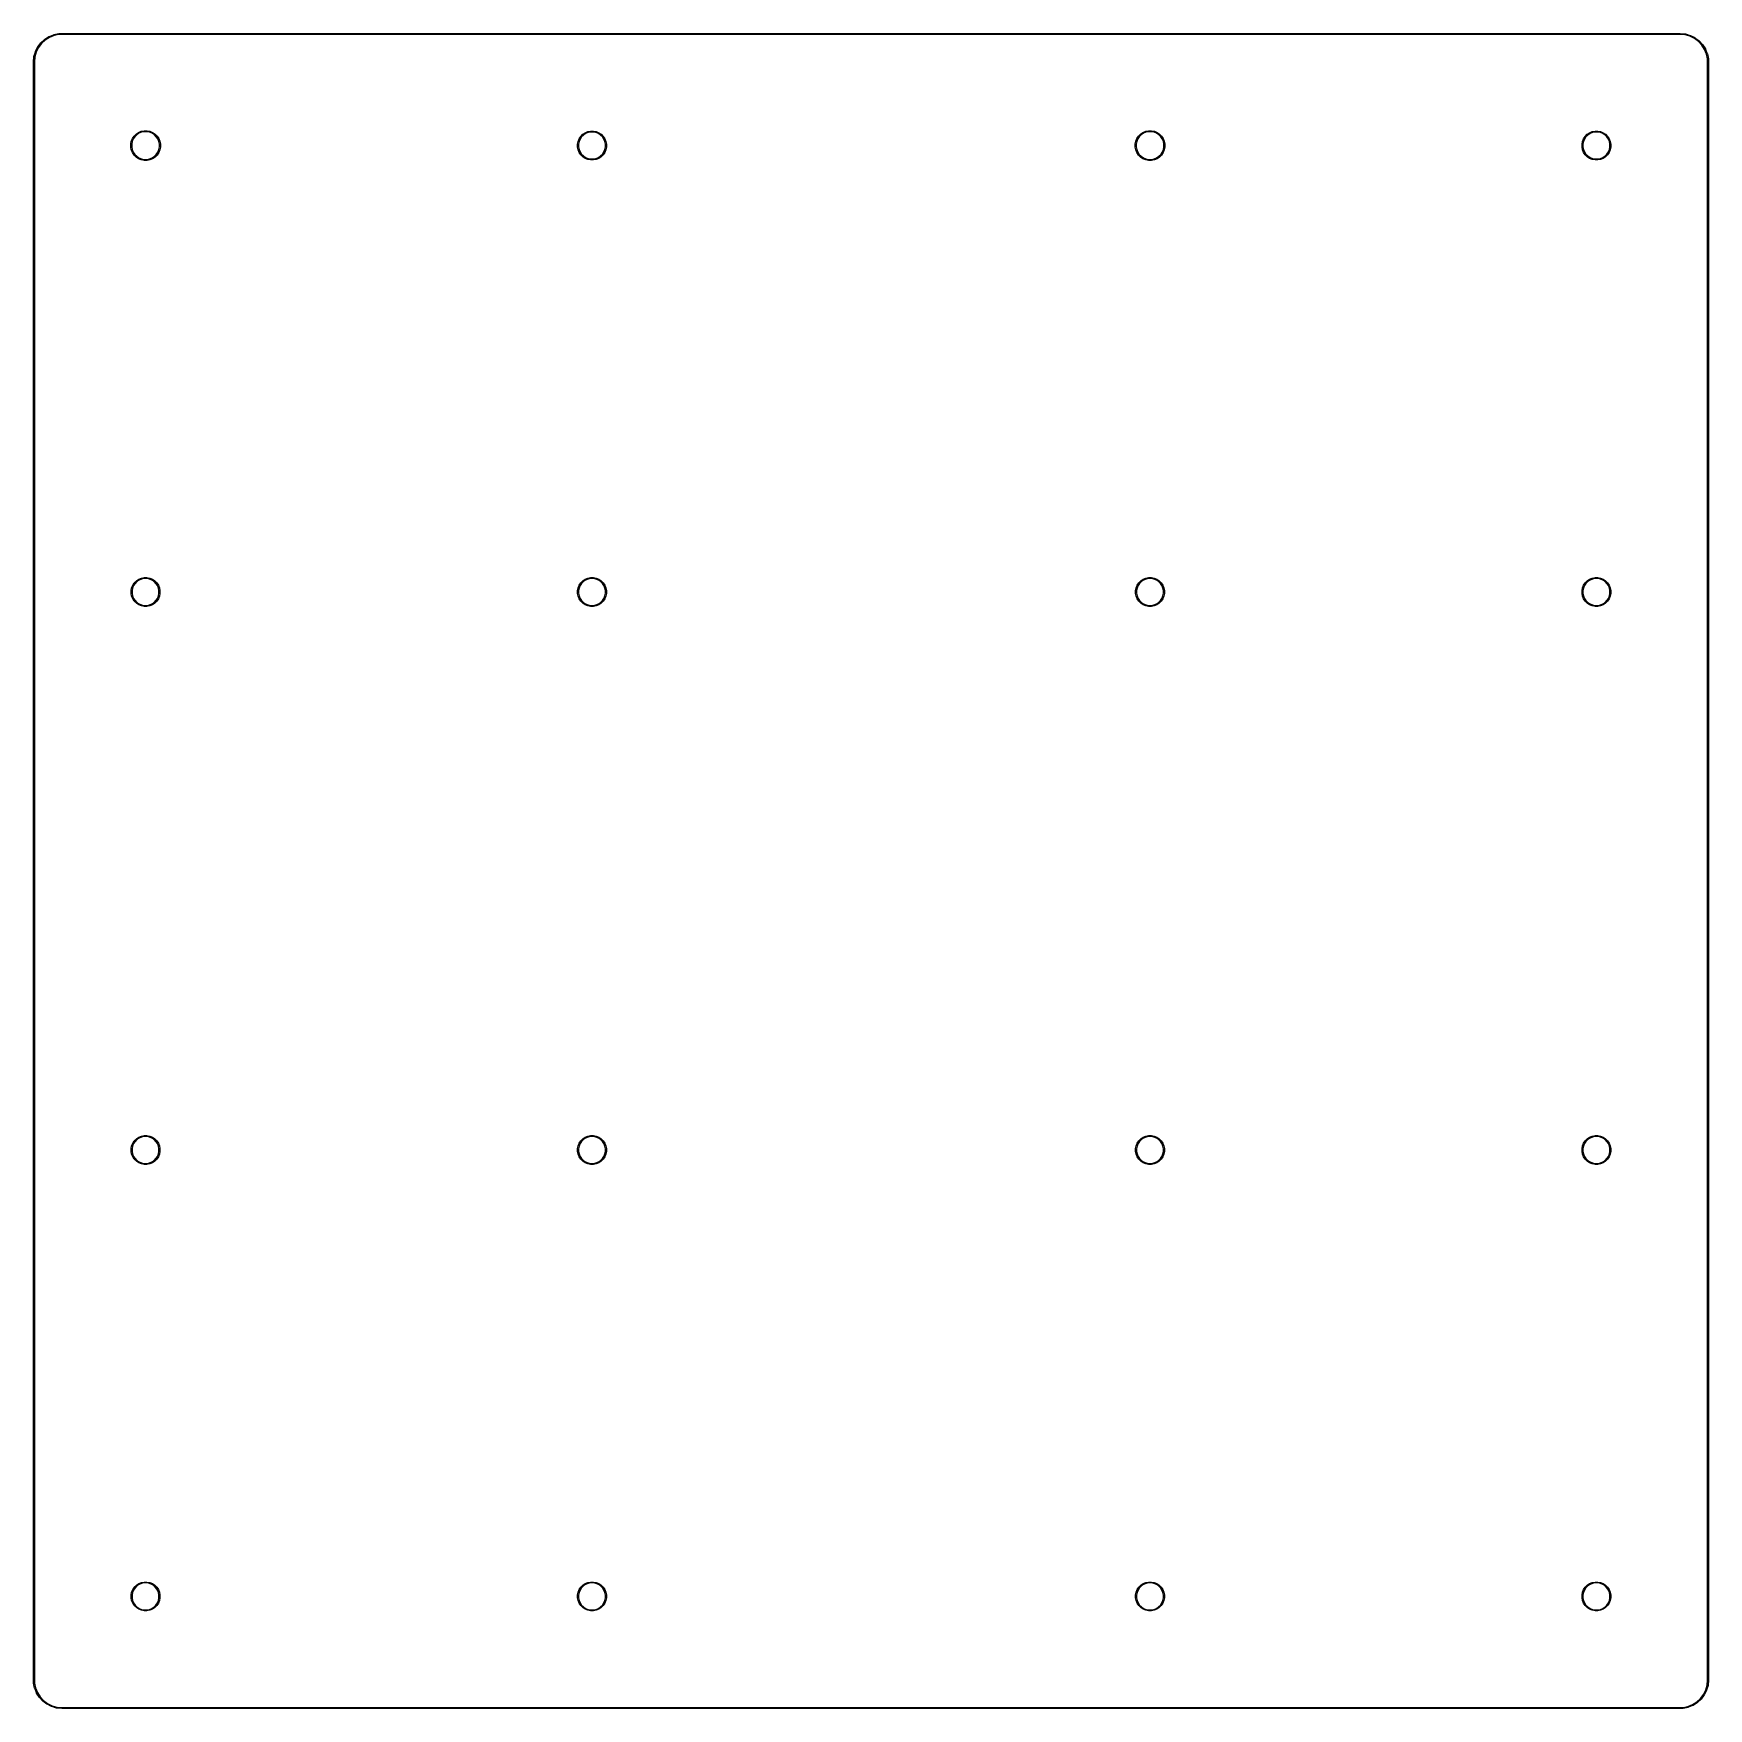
# Model space of a CAD drawing. Extents: x 1.1 to 12.4, y -12 to -0.7.
import ezdxf

# ---------------------------------------------------------------- set-up
doc = ezdxf.new("R2010")
doc.units = 0
doc.header["$MEASUREMENT"] = 0
doc.layers.add('BLACK', color=7, linetype='CONTINUOUS')

msp = doc.modelspace()

# ---------------------------------------------------------------- linework, layer by layer
at = {"layer": 'BLACK', "linetype": 'CONTINUOUS'}
for p, q in [((1.17116, -0.80987), (1.19635, -0.786578)), ((1.19635, -0.786578), (1.19641, -0.786526)), ((1.19641, -0.786526), (1.1966, -0.786391)), ((1.1966, -0.786391), (1.19678, -0.786249)), ((1.19678, -0.786249), (1.2258, -0.767939)), ((1.22872, -0.773078), (1.20016, -0.791099)), ((1.2258, -0.767939), (1.22587, -0.767899)), ((1.22587, -0.767899), (1.22608, -0.767799)), ((1.22608, -0.767799), (1.22628, -0.767694)), ((1.22628, -0.767694), (1.25815, -0.754979)), ((1.26009, -0.760564), (1.22872, -0.773078)), ((1.25815, -0.754979), (1.25823, -0.754951)), ((1.25823, -0.754951), (1.25845, -0.754891)), ((1.25845, -0.754891), (1.25867, -0.754825)), ((1.25867, -0.754825), (1.29232, -0.748131)), ((1.29327, -0.753965), (1.26009, -0.760564)), ((1.29232, -0.748131), (1.2924, -0.748117)), ((1.2924, -0.748117), (1.29257, -0.748103)), ((1.29257, -0.748103), (1.29275, -0.748078)), ((1.29275, -0.748078), (1.31228, -0.747055)), ((1.31258, -0.752953), (1.29327, -0.753965)), ((1.31228, -0.747055), (1.31236, -0.747047)), ((1.31236, -0.747047), (12.1876, -0.747047)), ((12.1874, -0.752953), (1.31258, -0.752953)), ((12.2211, -0.756055), (12.1874, -0.752953)), ((12.1876, -0.747047), (12.1878, -0.74706)), ((12.1878, -0.74706), (12.2219, -0.750199)), ((12.2536, -0.765222), (12.2211, -0.756055)), ((12.2219, -0.750199), (12.222, -0.750207)), ((12.222, -0.750207), (12.2222, -0.750256)), ((12.2222, -0.750256), (12.2225, -0.750298)), ((12.2225, -0.750298), (12.2555, -0.759612)), ((12.2839, -0.780158), (12.2536, -0.765222)), ((12.2555, -0.759612), (12.2556, -0.759634)), ((12.2556, -0.759634), (12.2558, -0.759722)), ((12.2558, -0.759722), (12.256, -0.759805)), ((12.256, -0.759805), (12.2868, -0.774982)), ((12.311, -0.800364), (12.2839, -0.780158)), ((12.2868, -0.774982), (12.2868, -0.774982)), ((12.2868, -0.774982), (12.2868, -0.774982)), ((12.2868, -0.774982), (12.2868, -0.775017)), ((12.2868, -0.775017), (12.287, -0.775143)), ((12.287, -0.775143), (12.2872, -0.775264)), ((12.2872, -0.775264), (12.3147, -0.795794)), ((1.1253, -0.902529), (1.13461, -0.869505)), ((1.14022, -0.871369), (1.13106, -0.903871)), ((1.13461, -0.869505), (1.13463, -0.86943)), ((1.13463, -0.86943), (1.13472, -0.869217)), ((1.13472, -0.869217), (1.13481, -0.869)), ((1.13481, -0.869), (1.14998, -0.838226)), ((1.15516, -0.841081), (1.14022, -0.871369)), ((1.14998, -0.838225), (1.15002, -0.838157)), ((1.14998, -0.838226), (1.14998, -0.838225)), ((1.14998, -0.838226), (1.14998, -0.838226)), ((1.15002, -0.838157), (1.15014, -0.837962)), ((1.15014, -0.837962), (1.15026, -0.837765)), ((1.15026, -0.837765), (1.17079, -0.810271)), ((1.17536, -0.814022), (1.15516, -0.841081)), ((1.17079, -0.810271), (1.17084, -0.81021)), ((1.17084, -0.81021), (1.171, -0.810042)), ((1.171, -0.810042), (1.17116, -0.80987)), ((1.20016, -0.791099), (1.17536, -0.814022)), ((12.3339, -0.825162), (12.311, -0.800364)), ((12.3147, -0.795794), (12.3148, -0.795841)), ((12.3148, -0.795841), (12.315, -0.796001)), ((12.315, -0.796001), (12.3151, -0.796156)), ((12.3151, -0.796156), (12.3384, -0.821353)), ((12.3519, -0.853723), (12.3339, -0.825162)), ((12.3384, -0.821353), (12.3385, -0.82141)), ((12.3385, -0.82141), (12.3386, -0.821597)), ((12.3386, -0.821597), (12.3388, -0.821782)), ((12.3388, -0.821782), (12.3571, -0.850801)), ((12.3644, -0.885089), (12.3519, -0.853723)), ((12.3571, -0.850801), (12.3571, -0.850867)), ((12.3571, -0.850867), (12.3572, -0.851076)), ((12.3572, -0.851076), (12.3573, -0.851283)), ((12.3573, -0.851283), (12.37, -0.883153)), ((12.371, -0.918268), (12.3644, -0.885089)), ((12.37, -0.883153), (12.37, -0.883225)), ((12.37, -0.883225), (12.3701, -0.883448)), ((12.3701, -0.883448), (12.3702, -0.883671)), ((12.3702, -0.883671), (12.3769, -0.917325)), ((1.12205, -0.937355), (1.12206, -0.93723)), ((1.12205, -11.8126), (1.12205, -0.937355)), ((1.12206, -0.93723), (1.1252, -0.903061)), ((1.1252, -0.903061), (1.12521, -0.902984)), ((1.12521, -0.902984), (1.12526, -0.902757)), ((1.12526, -0.902757), (1.1253, -0.902529)), ((1.13106, -0.903871), (1.12795, -0.937635)), ((1.12795, -0.937635), (1.12795, -11.8124)), ((12.372, -0.937577), (12.371, -0.918268)), ((12.372, -11.8124), (12.372, -0.937577)), ((12.3769, -0.917325), (12.3769, -0.917401)), ((12.3769, -0.917401), (12.3769, -0.917574)), ((12.3769, -0.917574), (12.3769, -0.917746)), ((12.3769, -0.917746), (12.3779, -0.937279)), ((12.3779, -0.937279), (12.378, -0.937355)), ((12.378, -0.937355), (12.378, -11.8126)), ((1.77895, -1.47086), (1.78648, -1.45268)), ((1.79238, -1.45584), (1.78535, -1.47281)), ((1.78648, -1.45268), (1.79741, -1.43632)), ((1.80258, -1.44057), (1.79238, -1.45584)), ((1.79741, -1.43632), (1.81132, -1.42241)), ((1.81557, -1.42758), (1.80258, -1.44057)), ((1.81132, -1.42241), (1.82768, -1.41148)), ((1.83084, -1.41738), (1.81557, -1.42758)), ((1.82768, -1.41148), (1.84586, -1.40395)), ((1.84781, -1.41035), (1.83084, -1.41738)), ((1.84586, -1.40395), (1.86516, -1.40011)), ((1.86582, -1.40677), (1.84781, -1.41035)), ((1.86516, -1.40011), (1.88484, -1.40011)), ((1.88418, -1.40677), (1.86582, -1.40677)), ((1.9022, -1.41035), (1.88418, -1.40677)), ((1.88484, -1.40011), (1.90414, -1.40395)), ((1.91916, -1.41738), (1.9022, -1.41035)), ((1.90414, -1.40395), (1.92232, -1.41148)), ((1.93443, -1.42758), (1.91916, -1.41738)), ((1.92232, -1.41148), (1.93868, -1.42241)), ((1.94742, -1.44057), (1.93443, -1.42758)), ((1.93868, -1.42241), (1.95259, -1.43632)), ((1.95762, -1.45584), (1.94742, -1.44057)), ((1.95259, -1.43632), (1.96352, -1.45268)), ((1.96465, -1.47281), (1.95762, -1.45584)), ((1.96352, -1.45268), (1.97105, -1.47086)), ((4.78171, -1.4717), (4.78903, -1.45404)), ((4.79493, -1.4572), (4.78812, -1.47364)), ((4.78903, -1.45404), (4.79964, -1.43815)), ((4.80482, -1.4424), (4.79493, -1.4572)), ((4.79964, -1.43815), (4.81316, -1.42464)), ((4.8174, -1.42981), (4.80482, -1.4424)), ((4.81316, -1.42464), (4.82905, -1.41402)), ((4.8322, -1.41993), (4.8174, -1.42981)), ((4.82905, -1.41402), (4.8467, -1.40671)), ((4.84865, -1.41311), (4.8322, -1.41993)), ((4.8467, -1.40671), (4.86545, -1.40298)), ((4.8661, -1.40964), (4.84865, -1.41311)), ((4.86545, -1.40298), (4.88456, -1.40298)), ((4.8839, -1.40964), (4.8661, -1.40964)), ((4.90136, -1.41311), (4.8839, -1.40964)), ((4.88456, -1.40298), (4.9033, -1.40671)), ((4.91781, -1.41993), (4.90136, -1.41311)), ((4.9033, -1.40671), (4.92096, -1.41402)), ((4.93261, -1.42981), (4.91781, -1.41993)), ((4.92096, -1.41402), (4.93685, -1.42464)), ((4.94519, -1.4424), (4.93261, -1.42981)), ((4.93685, -1.42464), (4.95037, -1.43815)), ((4.95508, -1.4572), (4.94519, -1.4424)), ((4.95037, -1.43815), (4.96098, -1.45404)), ((4.96189, -1.47364), (4.95508, -1.4572)), ((4.96098, -1.45404), (4.9683, -1.4717)), ((8.52895, -1.47086), (8.53648, -1.45268)), ((8.54239, -1.45584), (8.53536, -1.47281)), ((8.53648, -1.45268), (8.54742, -1.43632)), ((8.55259, -1.44057), (8.54239, -1.45584)), ((8.54742, -1.43632), (8.56133, -1.42241)), ((8.56558, -1.42758), (8.55259, -1.44057)), ((8.56133, -1.42241), (8.57769, -1.41148)), ((8.58085, -1.41738), (8.56558, -1.42758)), ((8.57769, -1.41148), (8.59587, -1.40395)), ((8.59781, -1.41035), (8.58085, -1.41738)), ((8.59587, -1.40395), (8.61517, -1.40011)), ((8.61582, -1.40677), (8.59781, -1.41035)), ((8.61517, -1.40011), (8.63485, -1.40011)), ((8.63419, -1.40677), (8.61582, -1.40677)), ((8.6522, -1.41035), (8.63419, -1.40677)), ((8.63485, -1.40011), (8.65414, -1.40395)), ((8.66917, -1.41738), (8.6522, -1.41035)), ((8.65414, -1.40395), (8.67232, -1.41148)), ((8.68444, -1.42758), (8.66917, -1.41738)), ((8.67232, -1.41148), (8.68868, -1.42241)), ((8.69742, -1.44057), (8.68444, -1.42758)), ((8.68868, -1.42241), (8.7026, -1.43632)), ((8.70763, -1.45584), (8.69742, -1.44057)), ((8.7026, -1.43632), (8.71353, -1.45268)), ((8.71466, -1.47281), (8.70763, -1.45584)), ((8.71353, -1.45268), (8.72106, -1.47086)), ((11.5317, -1.4717), (11.539, -1.45404)), ((11.5449, -1.4572), (11.5381, -1.47364)), ((11.539, -1.45404), (11.5496, -1.43815)), ((11.5548, -1.4424), (11.5449, -1.4572)), ((11.5496, -1.43815), (11.5632, -1.42464)), ((11.5674, -1.42981), (11.5548, -1.4424)), ((11.5632, -1.42464), (11.5791, -1.41402)), ((11.5822, -1.41993), (11.5674, -1.42981)), ((11.5791, -1.41402), (11.5967, -1.40671)), ((11.5987, -1.41311), (11.5822, -1.41993)), ((11.5967, -1.40671), (11.6155, -1.40298)), ((11.6161, -1.40964), (11.5987, -1.41311)), ((11.6155, -1.40298), (11.6346, -1.40298)), ((11.6339, -1.40964), (11.6161, -1.40964)), ((11.6514, -1.41311), (11.6339, -1.40964)), ((11.6346, -1.40298), (11.6533, -1.40671)), ((11.6678, -1.41993), (11.6514, -1.41311)), ((11.6533, -1.40671), (11.671, -1.41402)), ((11.6826, -1.42981), (11.6678, -1.41993)), ((11.671, -1.41402), (11.6869, -1.42464)), ((11.6952, -1.4424), (11.6826, -1.42981)), ((11.6869, -1.42464), (11.7004, -1.43815)), ((11.7051, -1.4572), (11.6952, -1.4424)), ((11.7004, -1.43815), (11.711, -1.45404)), ((11.7119, -1.47364), (11.7051, -1.4572)), ((11.711, -1.45404), (11.7183, -1.4717)), ((1.77511, -1.49016), (1.77895, -1.47086)), ((1.77511, -1.50984), (1.77511, -1.49016)), ((1.77895, -1.52914), (1.77511, -1.50984)), ((1.78648, -1.54732), (1.77895, -1.52914)), ((1.78535, -1.47281), (1.78177, -1.49082)), ((1.78177, -1.49082), (1.78177, -1.50918)), ((1.78177, -1.50918), (1.78535, -1.5272)), ((1.78535, -1.5272), (1.79238, -1.54416)), ((1.79741, -1.56368), (1.78648, -1.54732)), ((1.79238, -1.54416), (1.80258, -1.55943)), ((1.81132, -1.57759), (1.79741, -1.56368)), ((1.80258, -1.55943), (1.81557, -1.57242)), ((1.81557, -1.57242), (1.83084, -1.58262)), ((1.91916, -1.58262), (1.93443, -1.57242)), ((1.93443, -1.57242), (1.94742, -1.55943)), ((1.95259, -1.56368), (1.93868, -1.57759)), ((1.94742, -1.55943), (1.95762, -1.54416)), ((1.96352, -1.54732), (1.95259, -1.56368)), ((1.95762, -1.54416), (1.96465, -1.5272)), ((1.97105, -1.52914), (1.96352, -1.54732)), ((1.96823, -1.49082), (1.96465, -1.47281)), ((1.96465, -1.5272), (1.96823, -1.50918)), ((1.96823, -1.50918), (1.96823, -1.49082)), ((1.97105, -1.47086), (1.97489, -1.49016)), ((1.97489, -1.50984), (1.97105, -1.52914)), ((1.97489, -1.49016), (1.97489, -1.50984)), ((4.77798, -1.49045), (4.78171, -1.4717)), ((4.77798, -1.50956), (4.77798, -1.49045)), ((4.78171, -1.5283), (4.77798, -1.50956)), ((4.78903, -1.54596), (4.78171, -1.5283)), ((4.78812, -1.47364), (4.78464, -1.4911)), ((4.78464, -1.4911), (4.78464, -1.5089)), ((4.78464, -1.5089), (4.78812, -1.52636)), ((4.78812, -1.52636), (4.79493, -1.5428)), ((4.79964, -1.56185), (4.78903, -1.54596)), ((4.79493, -1.5428), (4.80482, -1.5576)), ((4.81316, -1.57536), (4.79964, -1.56185)), ((4.80482, -1.5576), (4.8174, -1.57019)), ((4.82905, -1.58598), (4.81316, -1.57536)), ((4.8174, -1.57019), (4.8322, -1.58008)), ((4.91781, -1.58008), (4.93261, -1.57019)), ((4.93685, -1.57536), (4.92096, -1.58598)), ((4.93261, -1.57019), (4.94519, -1.5576)), ((4.95037, -1.56185), (4.93685, -1.57536)), ((4.94519, -1.5576), (4.95508, -1.5428)), ((4.96098, -1.54596), (4.95037, -1.56185)), ((4.95508, -1.5428), (4.96189, -1.52636)), ((4.9683, -1.5283), (4.96098, -1.54596)), ((4.96536, -1.4911), (4.96189, -1.47364)), ((4.96189, -1.52636), (4.96536, -1.5089)), ((4.96536, -1.5089), (4.96536, -1.4911)), ((4.9683, -1.4717), (4.97202, -1.49045)), ((4.97202, -1.50956), (4.9683, -1.5283)), ((4.97202, -1.49045), (4.97202, -1.50956)), ((8.52512, -1.49016), (8.52895, -1.47086)), ((8.52512, -1.50984), (8.52512, -1.49016)), ((8.52895, -1.52914), (8.52512, -1.50984)), ((8.53648, -1.54732), (8.52895, -1.52914)), ((8.53536, -1.47281), (8.53178, -1.49082)), ((8.53178, -1.49082), (8.53178, -1.50918)), ((8.53178, -1.50918), (8.53536, -1.5272)), ((8.53536, -1.5272), (8.54239, -1.54416)), ((8.54742, -1.56368), (8.53648, -1.54732)), ((8.54239, -1.54416), (8.55259, -1.55943)), ((8.56133, -1.57759), (8.54742, -1.56368)), ((8.55259, -1.55943), (8.56558, -1.57242)), ((8.56558, -1.57242), (8.58085, -1.58262)), ((8.66917, -1.58262), (8.68444, -1.57242)), ((8.68444, -1.57242), (8.69742, -1.55943)), ((8.7026, -1.56368), (8.68868, -1.57759)), ((8.69742, -1.55943), (8.70763, -1.54416)), ((8.71353, -1.54732), (8.7026, -1.56368)), ((8.70763, -1.54416), (8.71466, -1.5272)), ((8.72106, -1.52914), (8.71353, -1.54732)), ((8.71824, -1.49082), (8.71466, -1.47281)), ((8.71466, -1.5272), (8.71824, -1.50918)), ((8.71824, -1.50918), (8.71824, -1.49082)), ((8.72106, -1.47086), (8.7249, -1.49016)), ((8.7249, -1.50984), (8.72106, -1.52914)), ((8.7249, -1.49016), (8.7249, -1.50984)), ((11.528, -1.49045), (11.5317, -1.4717)), ((11.528, -1.50956), (11.528, -1.49045)), ((11.5317, -1.5283), (11.528, -1.50956)), ((11.539, -1.54596), (11.5317, -1.5283)), ((11.5381, -1.47364), (11.5346, -1.4911)), ((11.5346, -1.4911), (11.5346, -1.5089)), ((11.5346, -1.5089), (11.5381, -1.52636)), ((11.5381, -1.52636), (11.5449, -1.5428)), ((11.5496, -1.56185), (11.539, -1.54596)), ((11.5449, -1.5428), (11.5548, -1.5576)), ((11.5632, -1.57536), (11.5496, -1.56185)), ((11.5548, -1.5576), (11.5674, -1.57019)), ((11.5791, -1.58598), (11.5632, -1.57536)), ((11.5674, -1.57019), (11.5822, -1.58008)), ((11.6678, -1.58008), (11.6826, -1.57019)), ((11.6869, -1.57536), (11.671, -1.58598)), ((11.6826, -1.57019), (11.6952, -1.5576)), ((11.7004, -1.56185), (11.6869, -1.57536)), ((11.6952, -1.5576), (11.7051, -1.5428)), ((11.711, -1.54596), (11.7004, -1.56185)), ((11.7051, -1.5428), (11.7119, -1.52636)), ((11.7183, -1.5283), (11.711, -1.54596)), ((11.7154, -1.4911), (11.7119, -1.47364)), ((11.7119, -1.52636), (11.7154, -1.5089)), ((11.7154, -1.5089), (11.7154, -1.4911)), ((11.7183, -1.4717), (11.722, -1.49045)), ((11.722, -1.50956), (11.7183, -1.5283)), ((11.722, -1.49045), (11.722, -1.50956)), ((1.82768, -1.58852), (1.81132, -1.57759)), ((1.84586, -1.59605), (1.82768, -1.58852)), ((1.83084, -1.58262), (1.84781, -1.58965)), ((1.86516, -1.59989), (1.84586, -1.59605)), ((1.84781, -1.58965), (1.86582, -1.59323)), ((1.88484, -1.59989), (1.86516, -1.59989)), ((1.86582, -1.59323), (1.88418, -1.59323)), ((1.88418, -1.59323), (1.9022, -1.58965)), ((1.90414, -1.59605), (1.88484, -1.59989)), ((1.9022, -1.58965), (1.91916, -1.58262)), ((1.92232, -1.58852), (1.90414, -1.59605)), ((1.93868, -1.57759), (1.92232, -1.58852)), ((4.8467, -1.59329), (4.82905, -1.58598)), ((4.8322, -1.58008), (4.84865, -1.58689)), ((4.86545, -1.59702), (4.8467, -1.59329)), ((4.84865, -1.58689), (4.8661, -1.59036)), ((4.88456, -1.59702), (4.86545, -1.59702)), ((4.8661, -1.59036), (4.8839, -1.59036)), ((4.8839, -1.59036), (4.90136, -1.58689)), ((4.9033, -1.59329), (4.88456, -1.59702)), ((4.90136, -1.58689), (4.91781, -1.58008)), ((4.92096, -1.58598), (4.9033, -1.59329)), ((8.57769, -1.58852), (8.56133, -1.57759)), ((8.59587, -1.59605), (8.57769, -1.58852)), ((8.58085, -1.58262), (8.59781, -1.58965)), ((8.61517, -1.59989), (8.59587, -1.59605)), ((8.59781, -1.58965), (8.61582, -1.59323)), ((8.63485, -1.59989), (8.61517, -1.59989)), ((8.61582, -1.59323), (8.63419, -1.59323)), ((8.63419, -1.59323), (8.6522, -1.58965)), ((8.65414, -1.59605), (8.63485, -1.59989)), ((8.6522, -1.58965), (8.66917, -1.58262)), ((8.67232, -1.58852), (8.65414, -1.59605)), ((8.68868, -1.57759), (8.67232, -1.58852)), ((11.5967, -1.59329), (11.5791, -1.58598)), ((11.5822, -1.58008), (11.5987, -1.58689)), ((11.6155, -1.59702), (11.5967, -1.59329)), ((11.5987, -1.58689), (11.6161, -1.59036)), ((11.6346, -1.59702), (11.6155, -1.59702)), ((11.6161, -1.59036), (11.6339, -1.59036)), ((11.6339, -1.59036), (11.6514, -1.58689)), ((11.6533, -1.59329), (11.6346, -1.59702)), ((11.6514, -1.58689), (11.6678, -1.58008)), ((11.671, -1.58598), (11.6533, -1.59329)), ((1.77798, -4.49045), (1.78171, -4.4717)), ((1.77798, -4.50956), (1.77798, -4.49045)), ((1.78171, -4.4717), (1.78902, -4.45405)), ((1.78811, -4.47365), (1.78464, -4.4911)), ((1.78464, -4.4911), (1.78464, -4.5089)), ((1.79493, -4.4572), (1.78811, -4.47365)), ((1.78902, -4.45405), (1.79964, -4.43816)), ((1.80481, -4.4424), (1.79493, -4.4572)), ((1.79964, -4.43816), (1.81315, -4.42464)), ((1.8174, -4.42982), (1.80481, -4.4424)), ((1.81315, -4.42464), (1.82905, -4.41403)), ((1.8322, -4.41993), (1.8174, -4.42982)), ((1.82905, -4.41403), (1.8467, -4.40671)), ((1.84864, -4.41312), (1.8322, -4.41993)), ((1.8467, -4.40671), (1.86545, -4.40298)), ((1.8661, -4.40964), (1.84864, -4.41312)), ((1.86545, -4.40298), (1.88456, -4.40298)), ((1.8839, -4.40964), (1.8661, -4.40964)), ((1.90136, -4.41312), (1.8839, -4.40964)), ((1.88456, -4.40298), (1.9033, -4.40671)), ((1.9178, -4.41993), (1.90136, -4.41312)), ((1.9033, -4.40671), (1.92096, -4.41403)), ((1.9326, -4.42982), (1.9178, -4.41993)), ((1.92096, -4.41403), (1.93685, -4.42464)), ((1.94519, -4.4424), (1.9326, -4.42982)), ((1.93685, -4.42464), (1.95036, -4.43816)), ((1.95508, -4.4572), (1.94519, -4.4424)), ((1.95036, -4.43816), (1.96098, -4.45405)), ((1.96189, -4.47365), (1.95508, -4.4572)), ((1.96098, -4.45405), (1.96829, -4.4717)), ((1.96536, -4.4911), (1.96189, -4.47365)), ((1.96536, -4.5089), (1.96536, -4.4911)), ((1.96829, -4.4717), (1.97202, -4.49045)), ((1.97202, -4.49045), (1.97202, -4.50956)), ((4.77798, -4.49045), (4.78171, -4.4717)), ((4.77798, -4.50956), (4.77798, -4.49045)), ((4.78171, -4.4717), (4.78903, -4.45405)), ((4.78812, -4.47365), (4.78464, -4.4911)), ((4.78464, -4.4911), (4.78464, -4.5089)), ((4.79493, -4.4572), (4.78812, -4.47365)), ((4.78903, -4.45405), (4.79964, -4.43816)), ((4.80482, -4.4424), (4.79493, -4.4572)), ((4.79964, -4.43816), (4.81316, -4.42464)), ((4.8174, -4.42982), (4.80482, -4.4424)), ((4.81316, -4.42464), (4.82905, -4.41403)), ((4.8322, -4.41993), (4.8174, -4.42982)), ((4.82905, -4.41403), (4.8467, -4.40671)), ((4.84865, -4.41312), (4.8322, -4.41993)), ((4.8467, -4.40671), (4.86545, -4.40298)), ((4.8661, -4.40964), (4.84865, -4.41312)), ((4.86545, -4.40298), (4.88456, -4.40298)), ((4.8839, -4.40964), (4.8661, -4.40964)), ((4.90136, -4.41312), (4.8839, -4.40964)), ((4.88456, -4.40298), (4.9033, -4.40671)), ((4.91781, -4.41993), (4.90136, -4.41312)), ((4.9033, -4.40671), (4.92096, -4.41403)), ((4.93261, -4.42982), (4.91781, -4.41993)), ((4.92096, -4.41403), (4.93685, -4.42464)), ((4.94519, -4.4424), (4.93261, -4.42982)), ((4.93685, -4.42464), (4.95037, -4.43816)), ((4.95508, -4.4572), (4.94519, -4.4424)), ((4.95037, -4.43816), (4.96098, -4.45405)), ((4.96189, -4.47365), (4.95508, -4.4572)), ((4.96098, -4.45405), (4.9683, -4.4717)), ((4.96536, -4.4911), (4.96189, -4.47365)), ((4.96536, -4.5089), (4.96536, -4.4911)), ((4.9683, -4.4717), (4.97202, -4.49045)), ((4.97202, -4.49045), (4.97202, -4.50956)), ((8.52799, -4.49045), (8.53171, -4.4717)), ((8.52799, -4.50956), (8.52799, -4.49045)), ((8.53171, -4.4717), (8.53903, -4.45405)), ((8.53812, -4.47365), (8.53465, -4.4911)), ((8.53465, -4.4911), (8.53465, -4.5089)), ((8.54493, -4.4572), (8.53812, -4.47365)), ((8.53903, -4.45405), (8.54965, -4.43816)), ((8.55482, -4.4424), (8.54493, -4.4572)), ((8.54965, -4.43816), (8.56316, -4.42464)), ((8.56741, -4.42982), (8.55482, -4.4424)), ((8.56316, -4.42464), (8.57905, -4.41403)), ((8.58221, -4.41993), (8.56741, -4.42982)), ((8.57905, -4.41403), (8.59671, -4.40671)), ((8.59865, -4.41312), (8.58221, -4.41993)), ((8.59671, -4.40671), (8.61545, -4.40298)), ((8.61611, -4.40964), (8.59865, -4.41312)), ((8.61545, -4.40298), (8.63456, -4.40298)), ((8.63391, -4.40964), (8.61611, -4.40964)), ((8.65136, -4.41312), (8.63391, -4.40964)), ((8.63456, -4.40298), (8.65331, -4.40671)), ((8.66781, -4.41993), (8.65136, -4.41312)), ((8.65331, -4.40671), (8.67096, -4.41403)), ((8.68261, -4.42982), (8.66781, -4.41993)), ((8.67096, -4.41403), (8.68685, -4.42464)), ((8.69519, -4.4424), (8.68261, -4.42982)), ((8.68685, -4.42464), (8.70037, -4.43816)), ((8.70508, -4.4572), (8.69519, -4.4424)), ((8.70037, -4.43816), (8.71099, -4.45405)), ((8.71189, -4.47365), (8.70508, -4.4572)), ((8.71099, -4.45405), (8.7183, -4.4717)), ((8.71537, -4.4911), (8.71189, -4.47365)), ((8.71537, -4.5089), (8.71537, -4.4911)), ((8.7183, -4.4717), (8.72203, -4.49045)), ((8.72203, -4.49045), (8.72203, -4.50956)), ((11.528, -4.49045), (11.5317, -4.4717)), ((11.528, -4.50956), (11.528, -4.49045)), ((11.5317, -4.4717), (11.539, -4.45405)), ((11.5381, -4.47365), (11.5346, -4.4911)), ((11.5346, -4.4911), (11.5346, -4.5089)), ((11.5449, -4.4572), (11.5381, -4.47365)), ((11.539, -4.45405), (11.5496, -4.43816)), ((11.5548, -4.4424), (11.5449, -4.4572)), ((11.5496, -4.43816), (11.5632, -4.42464)), ((11.5674, -4.42982), (11.5548, -4.4424)), ((11.5632, -4.42464), (11.5791, -4.41403)), ((11.5822, -4.41993), (11.5674, -4.42982)), ((11.5791, -4.41403), (11.5967, -4.40671)), ((11.5987, -4.41312), (11.5822, -4.41993)), ((11.5967, -4.40671), (11.6155, -4.40298)), ((11.6161, -4.40964), (11.5987, -4.41312)), ((11.6155, -4.40298), (11.6346, -4.40298)), ((11.6339, -4.40964), (11.6161, -4.40964)), ((11.6514, -4.41312), (11.6339, -4.40964)), ((11.6346, -4.40298), (11.6533, -4.40671)), ((11.6678, -4.41993), (11.6514, -4.41312)), ((11.6533, -4.40671), (11.671, -4.41403)), ((11.6826, -4.42982), (11.6678, -4.41993)), ((11.671, -4.41403), (11.6869, -4.42464)), ((11.6952, -4.4424), (11.6826, -4.42982)), ((11.6869, -4.42464), (11.7004, -4.43816)), ((11.7051, -4.4572), (11.6952, -4.4424)), ((11.7004, -4.43816), (11.711, -4.45405)), ((11.7119, -4.47365), (11.7051, -4.4572)), ((11.711, -4.45405), (11.7183, -4.4717)), ((11.7154, -4.4911), (11.7119, -4.47365)), ((11.7154, -4.5089), (11.7154, -4.4911)), ((11.7183, -4.4717), (11.722, -4.49045)), ((11.722, -4.49045), (11.722, -4.50956)), ((1.78171, -4.5283), (1.77798, -4.50956)), ((1.78902, -4.54596), (1.78171, -4.5283)), ((1.78464, -4.5089), (1.78811, -4.52636)), ((1.78811, -4.52636), (1.79493, -4.54281)), ((1.79964, -4.56185), (1.78902, -4.54596)), ((1.79493, -4.54281), (1.80481, -4.5576)), ((1.81315, -4.57536), (1.79964, -4.56185)), ((1.80481, -4.5576), (1.8174, -4.57019)), ((1.82905, -4.58598), (1.81315, -4.57536)), ((1.8174, -4.57019), (1.8322, -4.58008)), ((1.8467, -4.5933), (1.82905, -4.58598)), ((1.8322, -4.58008), (1.84864, -4.58689)), ((1.86545, -4.59702), (1.8467, -4.5933)), ((1.84864, -4.58689), (1.8661, -4.59036)), ((1.88456, -4.59702), (1.86545, -4.59702)), ((1.8661, -4.59036), (1.8839, -4.59036)), ((1.8839, -4.59036), (1.90136, -4.58689)), ((1.9033, -4.5933), (1.88456, -4.59702)), ((1.90136, -4.58689), (1.9178, -4.58008)), ((1.92096, -4.58598), (1.9033, -4.5933)), ((1.9178, -4.58008), (1.9326, -4.57019)), ((1.93685, -4.57536), (1.92096, -4.58598)), ((1.9326, -4.57019), (1.94519, -4.5576)), ((1.95036, -4.56185), (1.93685, -4.57536)), ((1.94519, -4.5576), (1.95508, -4.54281)), ((1.96098, -4.54596), (1.95036, -4.56185)), ((1.95508, -4.54281), (1.96189, -4.52636)), ((1.96829, -4.5283), (1.96098, -4.54596)), ((1.96189, -4.52636), (1.96536, -4.5089)), ((1.97202, -4.50956), (1.96829, -4.5283)), ((4.78171, -4.5283), (4.77798, -4.50956)), ((4.78903, -4.54596), (4.78171, -4.5283)), ((4.78464, -4.5089), (4.78812, -4.52636)), ((4.78812, -4.52636), (4.79493, -4.54281)), ((4.79964, -4.56185), (4.78903, -4.54596)), ((4.79493, -4.54281), (4.80482, -4.5576)), ((4.81316, -4.57536), (4.79964, -4.56185)), ((4.80482, -4.5576), (4.8174, -4.57019)), ((4.82905, -4.58598), (4.81316, -4.57536)), ((4.8174, -4.57019), (4.8322, -4.58008)), ((4.8467, -4.5933), (4.82905, -4.58598)), ((4.8322, -4.58008), (4.84865, -4.58689)), ((4.86545, -4.59702), (4.8467, -4.5933)), ((4.84865, -4.58689), (4.8661, -4.59036)), ((4.88456, -4.59702), (4.86545, -4.59702)), ((4.8661, -4.59036), (4.8839, -4.59036)), ((4.8839, -4.59036), (4.90136, -4.58689)), ((4.9033, -4.5933), (4.88456, -4.59702)), ((4.90136, -4.58689), (4.91781, -4.58008)), ((4.92096, -4.58598), (4.9033, -4.5933)), ((4.91781, -4.58008), (4.93261, -4.57019)), ((4.93685, -4.57536), (4.92096, -4.58598)), ((4.93261, -4.57019), (4.94519, -4.5576)), ((4.95037, -4.56185), (4.93685, -4.57536)), ((4.94519, -4.5576), (4.95508, -4.54281)), ((4.96098, -4.54596), (4.95037, -4.56185)), ((4.95508, -4.54281), (4.96189, -4.52636)), ((4.9683, -4.5283), (4.96098, -4.54596)), ((4.96189, -4.52636), (4.96536, -4.5089)), ((4.97202, -4.50956), (4.9683, -4.5283)), ((8.53171, -4.5283), (8.52799, -4.50956)), ((8.53903, -4.54596), (8.53171, -4.5283)), ((8.53465, -4.5089), (8.53812, -4.52636)), ((8.53812, -4.52636), (8.54493, -4.54281)), ((8.54965, -4.56185), (8.53903, -4.54596)), ((8.54493, -4.54281), (8.55482, -4.5576)), ((8.56316, -4.57536), (8.54965, -4.56185)), ((8.55482, -4.5576), (8.56741, -4.57019)), ((8.57905, -4.58598), (8.56316, -4.57536)), ((8.56741, -4.57019), (8.58221, -4.58008)), ((8.59671, -4.5933), (8.57905, -4.58598)), ((8.58221, -4.58008), (8.59865, -4.58689)), ((8.61545, -4.59702), (8.59671, -4.5933)), ((8.59865, -4.58689), (8.61611, -4.59036)), ((8.63456, -4.59702), (8.61545, -4.59702)), ((8.61611, -4.59036), (8.63391, -4.59036)), ((8.63391, -4.59036), (8.65136, -4.58689)), ((8.65331, -4.5933), (8.63456, -4.59702)), ((8.65136, -4.58689), (8.66781, -4.58008)), ((8.67096, -4.58598), (8.65331, -4.5933)), ((8.66781, -4.58008), (8.68261, -4.57019)), ((8.68685, -4.57536), (8.67096, -4.58598)), ((8.68261, -4.57019), (8.69519, -4.5576)), ((8.70037, -4.56185), (8.68685, -4.57536)), ((8.69519, -4.5576), (8.70508, -4.54281)), ((8.71099, -4.54596), (8.70037, -4.56185)), ((8.70508, -4.54281), (8.71189, -4.52636)), ((8.7183, -4.5283), (8.71099, -4.54596)), ((8.71189, -4.52636), (8.71537, -4.5089)), ((8.72203, -4.50956), (8.7183, -4.5283)), ((11.5317, -4.5283), (11.528, -4.50956)), ((11.539, -4.54596), (11.5317, -4.5283)), ((11.5346, -4.5089), (11.5381, -4.52636)), ((11.5381, -4.52636), (11.5449, -4.54281)), ((11.5496, -4.56185), (11.539, -4.54596)), ((11.5449, -4.54281), (11.5548, -4.5576)), ((11.5632, -4.57536), (11.5496, -4.56185)), ((11.5548, -4.5576), (11.5674, -4.57019)), ((11.5791, -4.58598), (11.5632, -4.57536)), ((11.5674, -4.57019), (11.5822, -4.58008)), ((11.5967, -4.5933), (11.5791, -4.58598)), ((11.5822, -4.58008), (11.5987, -4.58689)), ((11.6155, -4.59702), (11.5967, -4.5933)), ((11.5987, -4.58689), (11.6161, -4.59036)), ((11.6346, -4.59702), (11.6155, -4.59702)), ((11.6161, -4.59036), (11.6339, -4.59036)), ((11.6339, -4.59036), (11.6514, -4.58689)), ((11.6533, -4.5933), (11.6346, -4.59702)), ((11.6514, -4.58689), (11.6678, -4.58008)), ((11.671, -4.58598), (11.6533, -4.5933)), ((11.6678, -4.58008), (11.6826, -4.57019)), ((11.6869, -4.57536), (11.671, -4.58598)), ((11.6826, -4.57019), (11.6952, -4.5576)), ((11.7004, -4.56185), (11.6869, -4.57536)), ((11.6952, -4.5576), (11.7051, -4.54281)), ((11.711, -4.54596), (11.7004, -4.56185)), ((11.7051, -4.54281), (11.7119, -4.52636)), ((11.7183, -4.5283), (11.711, -4.54596)), ((11.7119, -4.52636), (11.7154, -4.5089)), ((11.722, -4.50956), (11.7183, -4.5283)), ((1.78171, -8.22171), (1.78902, -8.20405)), ((1.79493, -8.20721), (1.78811, -8.22365)), ((1.78902, -8.20405), (1.79964, -8.18816)), ((1.80481, -8.19241), (1.79493, -8.20721)), ((1.79964, -8.18816), (1.81315, -8.17465)), ((1.8174, -8.17982), (1.80481, -8.19241)), ((1.81315, -8.17465), (1.82905, -8.16403)), ((1.8322, -8.16993), (1.8174, -8.17982)), ((1.82905, -8.16403), (1.8467, -8.15671)), ((1.84864, -8.16312), (1.8322, -8.16993)), ((1.8467, -8.15671), (1.86545, -8.15299)), ((1.8661, -8.15965), (1.84864, -8.16312)), ((1.86545, -8.15299), (1.88456, -8.15299)), ((1.8839, -8.15965), (1.8661, -8.15965)), ((1.90136, -8.16312), (1.8839, -8.15965)), ((1.88456, -8.15299), (1.9033, -8.15671)), ((1.9178, -8.16993), (1.90136, -8.16312)), ((1.9033, -8.15671), (1.92096, -8.16403)), ((1.9326, -8.17982), (1.9178, -8.16993)), ((1.92096, -8.16403), (1.93685, -8.17465)), ((1.94519, -8.19241), (1.9326, -8.17982)), ((1.93685, -8.17465), (1.95036, -8.18816)), ((1.95508, -8.20721), (1.94519, -8.19241)), ((1.95036, -8.18816), (1.96098, -8.20405)), ((1.96189, -8.22365), (1.95508, -8.20721)), ((1.96098, -8.20405), (1.96829, -8.22171)), ((4.78171, -8.22171), (4.78903, -8.20405)), ((4.79493, -8.20721), (4.78812, -8.22365)), ((4.78903, -8.20405), (4.79964, -8.18816)), ((4.80482, -8.19241), (4.79493, -8.20721)), ((4.79964, -8.18816), (4.81316, -8.17465)), ((4.8174, -8.17982), (4.80482, -8.19241)), ((4.81316, -8.17465), (4.82905, -8.16403)), ((4.8322, -8.16993), (4.8174, -8.17982)), ((4.82905, -8.16403), (4.8467, -8.15671)), ((4.84865, -8.16312), (4.8322, -8.16993)), ((4.8467, -8.15671), (4.86545, -8.15299)), ((4.8661, -8.15965), (4.84865, -8.16312)), ((4.86545, -8.15299), (4.88456, -8.15299)), ((4.8839, -8.15965), (4.8661, -8.15965)), ((4.90136, -8.16312), (4.8839, -8.15965)), ((4.88456, -8.15299), (4.9033, -8.15671)), ((4.91781, -8.16993), (4.90136, -8.16312)), ((4.9033, -8.15671), (4.92096, -8.16403)), ((4.93261, -8.17982), (4.91781, -8.16993)), ((4.92096, -8.16403), (4.93685, -8.17465)), ((4.94519, -8.19241), (4.93261, -8.17982)), ((4.93685, -8.17465), (4.95037, -8.18816)), ((4.95508, -8.20721), (4.94519, -8.19241)), ((4.95037, -8.18816), (4.96098, -8.20405)), ((4.96189, -8.22365), (4.95508, -8.20721)), ((4.96098, -8.20405), (4.9683, -8.22171)), ((8.53171, -8.22171), (8.53903, -8.20405)), ((8.54493, -8.20721), (8.53812, -8.22365)), ((8.53903, -8.20405), (8.54965, -8.18816)), ((8.55482, -8.19241), (8.54493, -8.20721)), ((8.54965, -8.18816), (8.56316, -8.17465)), ((8.56741, -8.17982), (8.55482, -8.19241)), ((8.56316, -8.17465), (8.57905, -8.16403)), ((8.58221, -8.16993), (8.56741, -8.17982)), ((8.57905, -8.16403), (8.59671, -8.15671)), ((8.59865, -8.16312), (8.58221, -8.16993)), ((8.59671, -8.15671), (8.61545, -8.15299)), ((8.61611, -8.15965), (8.59865, -8.16312)), ((8.61545, -8.15299), (8.63456, -8.15299)), ((8.63391, -8.15965), (8.61611, -8.15965)), ((8.65136, -8.16312), (8.63391, -8.15965)), ((8.63456, -8.15299), (8.65331, -8.15671)), ((8.66781, -8.16993), (8.65136, -8.16312)), ((8.65331, -8.15671), (8.67096, -8.16403)), ((8.68261, -8.17982), (8.66781, -8.16993)), ((8.67096, -8.16403), (8.68685, -8.17465)), ((8.69519, -8.19241), (8.68261, -8.17982)), ((8.68685, -8.17465), (8.70037, -8.18816)), ((8.70508, -8.20721), (8.69519, -8.19241)), ((8.70037, -8.18816), (8.71099, -8.20405)), ((8.71189, -8.22365), (8.70508, -8.20721)), ((8.71099, -8.20405), (8.7183, -8.22171)), ((11.5317, -8.22171), (11.539, -8.20405)), ((11.5449, -8.20721), (11.5381, -8.22365)), ((11.539, -8.20405), (11.5496, -8.18816)), ((11.5548, -8.19241), (11.5449, -8.20721)), ((11.5496, -8.18816), (11.5632, -8.17465)), ((11.5674, -8.17982), (11.5548, -8.19241)), ((11.5632, -8.17465), (11.5791, -8.16403)), ((11.5822, -8.16993), (11.5674, -8.17982)), ((11.5791, -8.16403), (11.5967, -8.15671)), ((11.5987, -8.16312), (11.5822, -8.16993)), ((11.5967, -8.15671), (11.6155, -8.15299)), ((11.6161, -8.15965), (11.5987, -8.16312)), ((11.6155, -8.15299), (11.6346, -8.15299)), ((11.6339, -8.15965), (11.6161, -8.15965)), ((11.6514, -8.16312), (11.6339, -8.15965)), ((11.6346, -8.15299), (11.6533, -8.15671)), ((11.6678, -8.16993), (11.6514, -8.16312)), ((11.6533, -8.15671), (11.671, -8.16403)), ((11.6826, -8.17982), (11.6678, -8.16993)), ((11.671, -8.16403), (11.6869, -8.17465)), ((11.6952, -8.19241), (11.6826, -8.17982)), ((11.6869, -8.17465), (11.7004, -8.18816)), ((11.7051, -8.20721), (11.6952, -8.19241)), ((11.7004, -8.18816), (11.711, -8.20405)), ((11.7119, -8.22365), (11.7051, -8.20721)), ((11.711, -8.20405), (11.7183, -8.22171)), ((1.77798, -8.24045), (1.78171, -8.22171)), ((1.77798, -8.25956), (1.77798, -8.24045)), ((1.78171, -8.27831), (1.77798, -8.25956)), ((1.78902, -8.29596), (1.78171, -8.27831)), ((1.78811, -8.22365), (1.78464, -8.24111)), ((1.78464, -8.24111), (1.78464, -8.25891)), ((1.78464, -8.25891), (1.78811, -8.27636)), ((1.78811, -8.27636), (1.79493, -8.29281)), ((1.79964, -8.31185), (1.78902, -8.29596)), ((1.79493, -8.29281), (1.80481, -8.30761)), ((1.81315, -8.32537), (1.79964, -8.31185)), ((1.80481, -8.30761), (1.8174, -8.32019)), ((1.82905, -8.33599), (1.81315, -8.32537)), ((1.8174, -8.32019), (1.8322, -8.33008)), ((1.9178, -8.33008), (1.9326, -8.32019)), ((1.93685, -8.32537), (1.92096, -8.33599)), ((1.9326, -8.32019), (1.94519, -8.30761)), ((1.95036, -8.31185), (1.93685, -8.32537)), ((1.94519, -8.30761), (1.95508, -8.29281)), ((1.96098, -8.29596), (1.95036, -8.31185)), ((1.95508, -8.29281), (1.96189, -8.27636)), ((1.96829, -8.27831), (1.96098, -8.29596)), ((1.96536, -8.24111), (1.96189, -8.22365)), ((1.96189, -8.27636), (1.96536, -8.25891)), ((1.96536, -8.25891), (1.96536, -8.24111)), ((1.96829, -8.22171), (1.97202, -8.24045)), ((1.97202, -8.25956), (1.96829, -8.27831)), ((1.97202, -8.24045), (1.97202, -8.25956)), ((4.77798, -8.24045), (4.78171, -8.22171)), ((4.77798, -8.25956), (4.77798, -8.24045)), ((4.78171, -8.27831), (4.77798, -8.25956)), ((4.78903, -8.29596), (4.78171, -8.27831)), ((4.78812, -8.22365), (4.78464, -8.24111)), ((4.78464, -8.24111), (4.78464, -8.25891)), ((4.78464, -8.25891), (4.78812, -8.27636)), ((4.78812, -8.27636), (4.79493, -8.29281)), ((4.79964, -8.31185), (4.78903, -8.29596)), ((4.79493, -8.29281), (4.80482, -8.30761)), ((4.81316, -8.32537), (4.79964, -8.31185)), ((4.80482, -8.30761), (4.8174, -8.32019)), ((4.82905, -8.33599), (4.81316, -8.32537)), ((4.8174, -8.32019), (4.8322, -8.33008)), ((4.91781, -8.33008), (4.93261, -8.32019)), ((4.93685, -8.32537), (4.92096, -8.33599)), ((4.93261, -8.32019), (4.94519, -8.30761)), ((4.95037, -8.31185), (4.93685, -8.32537)), ((4.94519, -8.30761), (4.95508, -8.29281)), ((4.96098, -8.29596), (4.95037, -8.31185)), ((4.95508, -8.29281), (4.96189, -8.27636)), ((4.9683, -8.27831), (4.96098, -8.29596)), ((4.96536, -8.24111), (4.96189, -8.22365)), ((4.96189, -8.27636), (4.96536, -8.25891)), ((4.96536, -8.25891), (4.96536, -8.24111)), ((4.9683, -8.22171), (4.97202, -8.24045)), ((4.97202, -8.25956), (4.9683, -8.27831)), ((4.97202, -8.24045), (4.97202, -8.25956)), ((8.52799, -8.24045), (8.53171, -8.22171)), ((8.52799, -8.25956), (8.52799, -8.24045)), ((8.53171, -8.27831), (8.52799, -8.25956)), ((8.53903, -8.29596), (8.53171, -8.27831)), ((8.53812, -8.22365), (8.53465, -8.24111)), ((8.53465, -8.24111), (8.53465, -8.25891)), ((8.53465, -8.25891), (8.53812, -8.27636)), ((8.53812, -8.27636), (8.54493, -8.29281)), ((8.54965, -8.31185), (8.53903, -8.29596)), ((8.54493, -8.29281), (8.55482, -8.30761)), ((8.56316, -8.32537), (8.54965, -8.31185)), ((8.55482, -8.30761), (8.56741, -8.32019)), ((8.57905, -8.33599), (8.56316, -8.32537)), ((8.56741, -8.32019), (8.58221, -8.33008)), ((8.66781, -8.33008), (8.68261, -8.32019)), ((8.68685, -8.32537), (8.67096, -8.33599)), ((8.68261, -8.32019), (8.69519, -8.30761)), ((8.70037, -8.31185), (8.68685, -8.32537)), ((8.69519, -8.30761), (8.70508, -8.29281)), ((8.71099, -8.29596), (8.70037, -8.31185)), ((8.70508, -8.29281), (8.71189, -8.27636)), ((8.7183, -8.27831), (8.71099, -8.29596)), ((8.71537, -8.24111), (8.71189, -8.22365)), ((8.71189, -8.27636), (8.71537, -8.25891)), ((8.71537, -8.25891), (8.71537, -8.24111)), ((8.7183, -8.22171), (8.72203, -8.24045)), ((8.72203, -8.25956), (8.7183, -8.27831)), ((8.72203, -8.24045), (8.72203, -8.25956)), ((11.528, -8.24045), (11.5317, -8.22171)), ((11.528, -8.25956), (11.528, -8.24045)), ((11.5317, -8.27831), (11.528, -8.25956)), ((11.539, -8.29596), (11.5317, -8.27831)), ((11.5381, -8.22365), (11.5346, -8.24111)), ((11.5346, -8.24111), (11.5346, -8.25891)), ((11.5346, -8.25891), (11.5381, -8.27636)), ((11.5381, -8.27636), (11.5449, -8.29281)), ((11.5496, -8.31185), (11.539, -8.29596)), ((11.5449, -8.29281), (11.5548, -8.30761)), ((11.5632, -8.32537), (11.5496, -8.31185)), ((11.5548, -8.30761), (11.5674, -8.32019)), ((11.5791, -8.33599), (11.5632, -8.32537)), ((11.5674, -8.32019), (11.5822, -8.33008)), ((11.6678, -8.33008), (11.6826, -8.32019)), ((11.6869, -8.32537), (11.671, -8.33599)), ((11.6826, -8.32019), (11.6952, -8.30761)), ((11.7004, -8.31185), (11.6869, -8.32537)), ((11.6952, -8.30761), (11.7051, -8.29281)), ((11.711, -8.29596), (11.7004, -8.31185)), ((11.7051, -8.29281), (11.7119, -8.27636)), ((11.7183, -8.27831), (11.711, -8.29596)), ((11.7154, -8.24111), (11.7119, -8.22365)), ((11.7119, -8.27636), (11.7154, -8.25891)), ((11.7154, -8.25891), (11.7154, -8.24111)), ((11.7183, -8.22171), (11.722, -8.24045)), ((11.722, -8.25956), (11.7183, -8.27831)), ((11.722, -8.24045), (11.722, -8.25956)), ((1.8467, -8.3433), (1.82905, -8.33599)), ((1.8322, -8.33008), (1.84864, -8.33689)), ((1.86545, -8.34703), (1.8467, -8.3433)), ((1.84864, -8.33689), (1.8661, -8.34037)), ((1.88456, -8.34703), (1.86545, -8.34703)), ((1.8661, -8.34037), (1.8839, -8.34037)), ((1.8839, -8.34037), (1.90136, -8.33689)), ((1.9033, -8.3433), (1.88456, -8.34703)), ((1.90136, -8.33689), (1.9178, -8.33008)), ((1.92096, -8.33599), (1.9033, -8.3433)), ((4.8467, -8.3433), (4.82905, -8.33599)), ((4.8322, -8.33008), (4.84865, -8.33689)), ((4.86545, -8.34703), (4.8467, -8.3433)), ((4.84865, -8.33689), (4.8661, -8.34037)), ((4.88456, -8.34703), (4.86545, -8.34703)), ((4.8661, -8.34037), (4.8839, -8.34037)), ((4.8839, -8.34037), (4.90136, -8.33689)), ((4.9033, -8.3433), (4.88456, -8.34703)), ((4.90136, -8.33689), (4.91781, -8.33008)), ((4.92096, -8.33599), (4.9033, -8.3433)), ((8.59671, -8.3433), (8.57905, -8.33599)), ((8.58221, -8.33008), (8.59865, -8.33689)), ((8.61545, -8.34703), (8.59671, -8.3433)), ((8.59865, -8.33689), (8.61611, -8.34037)), ((8.63456, -8.34703), (8.61545, -8.34703)), ((8.61611, -8.34037), (8.63391, -8.34037)), ((8.63391, -8.34037), (8.65136, -8.33689)), ((8.65331, -8.3433), (8.63456, -8.34703)), ((8.65136, -8.33689), (8.66781, -8.33008)), ((8.67096, -8.33599), (8.65331, -8.3433)), ((11.5967, -8.3433), (11.5791, -8.33599)), ((11.5822, -8.33008), (11.5987, -8.33689)), ((11.6155, -8.34703), (11.5967, -8.3433)), ((11.5987, -8.33689), (11.6161, -8.34037)), ((11.6346, -8.34703), (11.6155, -8.34703)), ((11.6161, -8.34037), (11.6339, -8.34037)), ((11.6339, -8.34037), (11.6514, -8.33689)), ((11.6533, -8.3433), (11.6346, -8.34703)), ((11.6514, -8.33689), (11.6678, -8.33008)), ((11.671, -8.33599), (11.6533, -8.3433)), ((1.77798, -11.2405), (1.78171, -11.2217)), ((1.77798, -11.2596), (1.77798, -11.2405)), ((1.78171, -11.2217), (1.78902, -11.2041)), ((1.78811, -11.2237), (1.78464, -11.2411)), ((1.78464, -11.2411), (1.78464, -11.2589)), ((1.79493, -11.2072), (1.78811, -11.2237)), ((1.78902, -11.2041), (1.79964, -11.1882)), ((1.80481, -11.1924), (1.79493, -11.2072)), ((1.79964, -11.1882), (1.81315, -11.1746)), ((1.8174, -11.1798), (1.80481, -11.1924)), ((1.81315, -11.1746), (1.82905, -11.164)), ((1.8322, -11.1699), (1.8174, -11.1798)), ((1.82905, -11.164), (1.8467, -11.1567)), ((1.84864, -11.1631), (1.8322, -11.1699)), ((1.8467, -11.1567), (1.86545, -11.153)), ((1.8661, -11.1596), (1.84864, -11.1631)), ((1.86545, -11.153), (1.88456, -11.153)), ((1.8839, -11.1596), (1.8661, -11.1596)), ((1.90136, -11.1631), (1.8839, -11.1596)), ((1.88456, -11.153), (1.9033, -11.1567)), ((1.9178, -11.1699), (1.90136, -11.1631)), ((1.9033, -11.1567), (1.92096, -11.164)), ((1.9326, -11.1798), (1.9178, -11.1699)), ((1.92096, -11.164), (1.93685, -11.1746)), ((1.94519, -11.1924), (1.9326, -11.1798)), ((1.93685, -11.1746), (1.95036, -11.1882)), ((1.95508, -11.2072), (1.94519, -11.1924)), ((1.95036, -11.1882), (1.96098, -11.2041)), ((1.96189, -11.2237), (1.95508, -11.2072)), ((1.96098, -11.2041), (1.96829, -11.2217)), ((1.96536, -11.2411), (1.96189, -11.2237)), ((1.96536, -11.2589), (1.96536, -11.2411)), ((1.96829, -11.2217), (1.97202, -11.2405)), ((1.97202, -11.2405), (1.97202, -11.2596)), ((4.77798, -11.2405), (4.78171, -11.2217)), ((4.77798, -11.2596), (4.77798, -11.2405)), ((4.78171, -11.2217), (4.78903, -11.2041)), ((4.78812, -11.2237), (4.78464, -11.2411)), ((4.78464, -11.2411), (4.78464, -11.2589)), ((4.79493, -11.2072), (4.78812, -11.2237)), ((4.78903, -11.2041), (4.79964, -11.1882)), ((4.80482, -11.1924), (4.79493, -11.2072)), ((4.79964, -11.1882), (4.81316, -11.1746)), ((4.8174, -11.1798), (4.80482, -11.1924)), ((4.81316, -11.1746), (4.82905, -11.164)), ((4.8322, -11.1699), (4.8174, -11.1798)), ((4.82905, -11.164), (4.8467, -11.1567)), ((4.84865, -11.1631), (4.8322, -11.1699)), ((4.8467, -11.1567), (4.86545, -11.153)), ((4.8661, -11.1596), (4.84865, -11.1631)), ((4.86545, -11.153), (4.88456, -11.153)), ((4.8839, -11.1596), (4.8661, -11.1596)), ((4.90136, -11.1631), (4.8839, -11.1596)), ((4.88456, -11.153), (4.9033, -11.1567)), ((4.91781, -11.1699), (4.90136, -11.1631)), ((4.9033, -11.1567), (4.92096, -11.164)), ((4.93261, -11.1798), (4.91781, -11.1699)), ((4.92096, -11.164), (4.93685, -11.1746)), ((4.94519, -11.1924), (4.93261, -11.1798)), ((4.93685, -11.1746), (4.95037, -11.1882)), ((4.95508, -11.2072), (4.94519, -11.1924)), ((4.95037, -11.1882), (4.96098, -11.2041)), ((4.96189, -11.2237), (4.95508, -11.2072)), ((4.96098, -11.2041), (4.9683, -11.2217)), ((4.96536, -11.2411), (4.96189, -11.2237)), ((4.96536, -11.2589), (4.96536, -11.2411)), ((4.9683, -11.2217), (4.97202, -11.2405)), ((4.97202, -11.2405), (4.97202, -11.2596)), ((8.52799, -11.2405), (8.53171, -11.2217)), ((8.52799, -11.2596), (8.52799, -11.2405)), ((8.53171, -11.2217), (8.53903, -11.2041)), ((8.53812, -11.2237), (8.53465, -11.2411)), ((8.53465, -11.2411), (8.53465, -11.2589)), ((8.54493, -11.2072), (8.53812, -11.2237)), ((8.53903, -11.2041), (8.54965, -11.1882)), ((8.55482, -11.1924), (8.54493, -11.2072)), ((8.54965, -11.1882), (8.56316, -11.1746)), ((8.56741, -11.1798), (8.55482, -11.1924)), ((8.56316, -11.1746), (8.57905, -11.164)), ((8.58221, -11.1699), (8.56741, -11.1798)), ((8.57905, -11.164), (8.59671, -11.1567)), ((8.59865, -11.1631), (8.58221, -11.1699)), ((8.59671, -11.1567), (8.61545, -11.153)), ((8.61611, -11.1596), (8.59865, -11.1631)), ((8.61545, -11.153), (8.63456, -11.153)), ((8.63391, -11.1596), (8.61611, -11.1596)), ((8.65136, -11.1631), (8.63391, -11.1596)), ((8.63456, -11.153), (8.65331, -11.1567)), ((8.66781, -11.1699), (8.65136, -11.1631)), ((8.65331, -11.1567), (8.67096, -11.164)), ((8.68261, -11.1798), (8.66781, -11.1699)), ((8.67096, -11.164), (8.68685, -11.1746)), ((8.69519, -11.1924), (8.68261, -11.1798)), ((8.68685, -11.1746), (8.70037, -11.1882)), ((8.70508, -11.2072), (8.69519, -11.1924)), ((8.70037, -11.1882), (8.71099, -11.2041)), ((8.71189, -11.2237), (8.70508, -11.2072)), ((8.71099, -11.2041), (8.7183, -11.2217)), ((8.71537, -11.2411), (8.71189, -11.2237)), ((8.71537, -11.2589), (8.71537, -11.2411)), ((8.7183, -11.2217), (8.72203, -11.2405)), ((8.72203, -11.2405), (8.72203, -11.2596)), ((11.528, -11.2405), (11.5317, -11.2217)), ((11.528, -11.2596), (11.528, -11.2405)), ((11.5317, -11.2217), (11.539, -11.2041)), ((11.5381, -11.2237), (11.5346, -11.2411)), ((11.5346, -11.2411), (11.5346, -11.2589)), ((11.5449, -11.2072), (11.5381, -11.2237)), ((11.539, -11.2041), (11.5496, -11.1882)), ((11.5548, -11.1924), (11.5449, -11.2072)), ((11.5496, -11.1882), (11.5632, -11.1746)), ((11.5674, -11.1798), (11.5548, -11.1924)), ((11.5632, -11.1746), (11.5791, -11.164)), ((11.5822, -11.1699), (11.5674, -11.1798)), ((11.5791, -11.164), (11.5967, -11.1567)), ((11.5987, -11.1631), (11.5822, -11.1699)), ((11.5967, -11.1567), (11.6155, -11.153)), ((11.6161, -11.1596), (11.5987, -11.1631)), ((11.6155, -11.153), (11.6346, -11.153)), ((11.6339, -11.1596), (11.6161, -11.1596)), ((11.6514, -11.1631), (11.6339, -11.1596)), ((11.6346, -11.153), (11.6533, -11.1567)), ((11.6678, -11.1699), (11.6514, -11.1631)), ((11.6533, -11.1567), (11.671, -11.164)), ((11.6826, -11.1798), (11.6678, -11.1699)), ((11.671, -11.164), (11.6869, -11.1746)), ((11.6952, -11.1924), (11.6826, -11.1798)), ((11.6869, -11.1746), (11.7004, -11.1882)), ((11.7051, -11.2072), (11.6952, -11.1924)), ((11.7004, -11.1882), (11.711, -11.2041)), ((11.7119, -11.2237), (11.7051, -11.2072)), ((11.711, -11.2041), (11.7183, -11.2217)), ((11.7154, -11.2411), (11.7119, -11.2237)), ((11.7154, -11.2589), (11.7154, -11.2411)), ((11.7183, -11.2217), (11.722, -11.2405)), ((11.722, -11.2405), (11.722, -11.2596)), ((1.78171, -11.2783), (1.77798, -11.2596)), ((1.78902, -11.296), (1.78171, -11.2783)), ((1.78464, -11.2589), (1.78811, -11.2764)), ((1.78811, -11.2764), (1.79493, -11.2928)), ((1.79964, -11.3119), (1.78902, -11.296)), ((1.79493, -11.2928), (1.80481, -11.3076)), ((1.81315, -11.3254), (1.79964, -11.3119)), ((1.80481, -11.3076), (1.8174, -11.3202)), ((1.82905, -11.336), (1.81315, -11.3254)), ((1.8174, -11.3202), (1.8322, -11.3301)), ((1.8467, -11.3433), (1.82905, -11.336)), ((1.8322, -11.3301), (1.84864, -11.3369)), ((1.86545, -11.347), (1.8467, -11.3433)), ((1.84864, -11.3369), (1.8661, -11.3404)), ((1.88456, -11.347), (1.86545, -11.347)), ((1.8661, -11.3404), (1.8839, -11.3404)), ((1.8839, -11.3404), (1.90136, -11.3369)), ((1.9033, -11.3433), (1.88456, -11.347)), ((1.90136, -11.3369), (1.9178, -11.3301)), ((1.92096, -11.336), (1.9033, -11.3433)), ((1.9178, -11.3301), (1.9326, -11.3202)), ((1.93685, -11.3254), (1.92096, -11.336)), ((1.9326, -11.3202), (1.94519, -11.3076)), ((1.95036, -11.3119), (1.93685, -11.3254)), ((1.94519, -11.3076), (1.95508, -11.2928)), ((1.96098, -11.296), (1.95036, -11.3119)), ((1.95508, -11.2928), (1.96189, -11.2764)), ((1.96829, -11.2783), (1.96098, -11.296)), ((1.96189, -11.2764), (1.96536, -11.2589)), ((1.97202, -11.2596), (1.96829, -11.2783)), ((4.78171, -11.2783), (4.77798, -11.2596)), ((4.78903, -11.296), (4.78171, -11.2783)), ((4.78464, -11.2589), (4.78812, -11.2764)), ((4.78812, -11.2764), (4.79493, -11.2928)), ((4.79964, -11.3119), (4.78903, -11.296)), ((4.79493, -11.2928), (4.80482, -11.3076)), ((4.81316, -11.3254), (4.79964, -11.3119)), ((4.80482, -11.3076), (4.8174, -11.3202)), ((4.82905, -11.336), (4.81316, -11.3254)), ((4.8174, -11.3202), (4.8322, -11.3301)), ((4.8467, -11.3433), (4.82905, -11.336)), ((4.8322, -11.3301), (4.84865, -11.3369)), ((4.86545, -11.347), (4.8467, -11.3433)), ((4.84865, -11.3369), (4.8661, -11.3404)), ((4.88456, -11.347), (4.86545, -11.347)), ((4.8661, -11.3404), (4.8839, -11.3404)), ((4.8839, -11.3404), (4.90136, -11.3369)), ((4.9033, -11.3433), (4.88456, -11.347)), ((4.90136, -11.3369), (4.91781, -11.3301)), ((4.92096, -11.336), (4.9033, -11.3433)), ((4.91781, -11.3301), (4.93261, -11.3202)), ((4.93685, -11.3254), (4.92096, -11.336)), ((4.93261, -11.3202), (4.94519, -11.3076)), ((4.95037, -11.3119), (4.93685, -11.3254)), ((4.94519, -11.3076), (4.95508, -11.2928)), ((4.96098, -11.296), (4.95037, -11.3119)), ((4.95508, -11.2928), (4.96189, -11.2764)), ((4.9683, -11.2783), (4.96098, -11.296)), ((4.96189, -11.2764), (4.96536, -11.2589)), ((4.97202, -11.2596), (4.9683, -11.2783)), ((8.53171, -11.2783), (8.52799, -11.2596)), ((8.53903, -11.296), (8.53171, -11.2783)), ((8.53465, -11.2589), (8.53812, -11.2764)), ((8.53812, -11.2764), (8.54493, -11.2928)), ((8.54965, -11.3119), (8.53903, -11.296)), ((8.54493, -11.2928), (8.55482, -11.3076)), ((8.56316, -11.3254), (8.54965, -11.3119)), ((8.55482, -11.3076), (8.56741, -11.3202)), ((8.57905, -11.336), (8.56316, -11.3254)), ((8.56741, -11.3202), (8.58221, -11.3301)), ((8.59671, -11.3433), (8.57905, -11.336)), ((8.58221, -11.3301), (8.59865, -11.3369)), ((8.61545, -11.347), (8.59671, -11.3433)), ((8.59865, -11.3369), (8.61611, -11.3404)), ((8.63456, -11.347), (8.61545, -11.347)), ((8.61611, -11.3404), (8.63391, -11.3404)), ((8.63391, -11.3404), (8.65136, -11.3369)), ((8.65331, -11.3433), (8.63456, -11.347)), ((8.65136, -11.3369), (8.66781, -11.3301)), ((8.67096, -11.336), (8.65331, -11.3433)), ((8.66781, -11.3301), (8.68261, -11.3202)), ((8.68685, -11.3254), (8.67096, -11.336)), ((8.68261, -11.3202), (8.69519, -11.3076)), ((8.70037, -11.3119), (8.68685, -11.3254)), ((8.69519, -11.3076), (8.70508, -11.2928)), ((8.71099, -11.296), (8.70037, -11.3119)), ((8.70508, -11.2928), (8.71189, -11.2764)), ((8.7183, -11.2783), (8.71099, -11.296)), ((8.71189, -11.2764), (8.71537, -11.2589)), ((8.72203, -11.2596), (8.7183, -11.2783)), ((11.5317, -11.2783), (11.528, -11.2596)), ((11.539, -11.296), (11.5317, -11.2783)), ((11.5346, -11.2589), (11.5381, -11.2764)), ((11.5381, -11.2764), (11.5449, -11.2928)), ((11.5496, -11.3119), (11.539, -11.296)), ((11.5449, -11.2928), (11.5548, -11.3076)), ((11.5632, -11.3254), (11.5496, -11.3119)), ((11.5548, -11.3076), (11.5674, -11.3202)), ((11.5791, -11.336), (11.5632, -11.3254)), ((11.5674, -11.3202), (11.5822, -11.3301)), ((11.5967, -11.3433), (11.5791, -11.336)), ((11.5822, -11.3301), (11.5987, -11.3369)), ((11.6155, -11.347), (11.5967, -11.3433)), ((11.5987, -11.3369), (11.6161, -11.3404)), ((11.6346, -11.347), (11.6155, -11.347)), ((11.6161, -11.3404), (11.6339, -11.3404)), ((11.6339, -11.3404), (11.6514, -11.3369)), ((11.6533, -11.3433), (11.6346, -11.347)), ((11.6514, -11.3369), (11.6678, -11.3301)), ((11.671, -11.336), (11.6533, -11.3433)), ((11.6678, -11.3301), (11.6826, -11.3202)), ((11.6869, -11.3254), (11.671, -11.336)), ((11.6826, -11.3202), (11.6952, -11.3076)), ((11.7004, -11.3119), (11.6869, -11.3254)), ((11.6952, -11.3076), (11.7051, -11.2928)), ((11.711, -11.296), (11.7004, -11.3119)), ((11.7051, -11.2928), (11.7119, -11.2764)), ((11.7183, -11.2783), (11.711, -11.296)), ((11.7119, -11.2764), (11.7154, -11.2589)), ((11.722, -11.2596), (11.7183, -11.2783)), ((1.12205, -11.8127), (1.12205, -11.8126)), ((1.12308, -11.8323), (1.12205, -11.8127)), ((1.12795, -11.8124), (1.12896, -11.8317)), ((12.3689, -11.8461), (12.372, -11.8124)), ((12.3779, -11.8128), (12.3748, -11.8469)), ((12.378, -11.8126), (12.3779, -11.8128)), ((1.1231, -11.8324), (1.12308, -11.8323)), ((1.12312, -11.8326), (1.1231, -11.8324)), ((1.12313, -11.8327), (1.12312, -11.8326)), ((1.12983, -11.8663), (1.12313, -11.8327)), ((1.12896, -11.8317), (1.13556, -11.8649)), ((1.12989, -11.8666), (1.12983, -11.8663)), ((1.12995, -11.8668), (1.12989, -11.8666)), ((1.12998, -11.8668), (1.12995, -11.8668)), ((1.14269, -11.8987), (1.12998, -11.8668)), ((1.13556, -11.8649), (1.14808, -11.8963)), ((1.1428, -11.8989), (1.14269, -11.8987)), ((1.1429, -11.8991), (1.1428, -11.8989)), ((1.14294, -11.8992), (1.1429, -11.8991)), ((1.16125, -11.9282), (1.14294, -11.8992)), ((1.14808, -11.8963), (1.1661, -11.9248)), ((1.16139, -11.9284), (1.16125, -11.9282)), ((1.16153, -11.9286), (1.16139, -11.9284)), ((1.16158, -11.9286), (1.16153, -11.9286)), ((1.18487, -11.9538), (1.16158, -11.9286)), ((1.1661, -11.9248), (1.18902, -11.9496)), ((12.3246, -11.936), (12.3448, -11.9089)), ((12.3497, -11.9122), (12.3292, -11.9397)), ((12.3448, -11.9089), (12.3598, -11.8786)), ((12.3499, -11.912), (12.3497, -11.9122)), ((12.35, -11.9118), (12.3499, -11.912)), ((12.3652, -11.881), (12.35, -11.9118)), ((12.35, -11.9118), (12.35, -11.9118)), ((12.35, -11.9118), (12.35, -11.9118)), ((12.35, -11.9118), (12.35, -11.9118)), ((12.3598, -11.8786), (12.3689, -11.8461)), ((12.3653, -11.8808), (12.3652, -11.881)), ((12.3654, -11.8806), (12.3653, -11.8808)), ((12.3747, -11.8475), (12.3654, -11.8805)), ((12.3654, -11.8805), (12.3654, -11.8806)), ((12.3748, -11.847), (12.3747, -11.8472)), ((12.3747, -11.8472), (12.3747, -11.8475)), ((12.3748, -11.8469), (12.3748, -11.847)), ((1.18504, -11.954), (1.18487, -11.9538)), ((1.18521, -11.9542), (1.18504, -11.954)), ((1.18527, -11.9542), (1.18521, -11.9542)), ((1.21276, -11.9747), (1.18527, -11.9542)), ((1.18902, -11.9496), (1.21608, -11.9698)), ((1.21296, -11.9749), (1.21276, -11.9747)), ((1.21316, -11.975), (1.21296, -11.9749)), ((1.21323, -11.975), (1.21316, -11.975)), ((1.244, -11.9902), (1.21323, -11.975)), ((1.21323, -11.975), (1.21323, -11.975)), ((1.21323, -11.975), (1.21323, -11.975)), ((1.21608, -11.9698), (1.24637, -11.9848)), ((1.24422, -11.9903), (1.244, -11.9902)), ((1.24443, -11.9904), (1.24422, -11.9903)), ((1.2445, -11.9904), (1.24443, -11.9904)), ((1.27753, -11.9997), (1.2445, -11.9904)), ((1.24637, -11.9848), (1.27887, -11.9939)), ((1.27776, -11.9997), (1.27753, -11.9997)), ((1.27798, -11.9998), (1.27776, -11.9997)), ((1.27806, -11.9998), (1.27798, -11.9998)), ((1.31222, -12.0029), (1.27806, -11.9998)), ((1.27887, -11.9939), (1.31264, -11.997)), ((1.31236, -12.003), (1.31222, -12.0029)), ((12.1876, -12.003), (1.31236, -12.003)), ((1.31264, -11.997), (12.1874, -11.997)), ((12.1874, -11.997), (12.2067, -11.996)), ((12.1877, -12.0029), (12.1876, -12.003)), ((12.2073, -12.0019), (12.1877, -12.0029)), ((12.2067, -11.996), (12.2399, -11.9894)), ((12.2074, -12.0019), (12.2073, -12.0019)), ((12.2076, -12.0019), (12.2074, -12.0019)), ((12.2077, -12.0019), (12.2076, -12.0019)), ((12.2413, -11.9952), (12.2077, -12.0019)), ((12.2399, -11.9894), (12.2713, -11.9769)), ((12.2416, -11.9951), (12.2413, -11.9952)), ((12.2418, -11.995), (12.2416, -11.9951)), ((12.2737, -11.9823), (12.2418, -11.995)), ((12.2418, -11.995), (12.2418, -11.995)), ((12.2713, -11.9769), (12.2998, -11.9589)), ((12.2739, -11.9822), (12.2737, -11.9823)), ((12.2741, -11.9821), (12.2739, -11.9822)), ((12.2742, -11.9821), (12.2741, -11.9821)), ((12.3032, -11.9638), (12.2742, -11.9821)), ((12.2998, -11.9589), (12.3246, -11.936)), ((12.3034, -11.9636), (12.3032, -11.9638)), ((12.3036, -11.9635), (12.3034, -11.9636)), ((12.3288, -11.9401), (12.3036, -11.9634)), ((12.3036, -11.9634), (12.3036, -11.9635)), ((12.329, -11.94), (12.3288, -11.9401)), ((12.3292, -11.9398), (12.329, -11.94)), ((12.3292, -11.9397), (12.3292, -11.9398))]:
    msp.add_line(p, q, dxfattribs=at)

doc.saveas('drawing.dxf')
